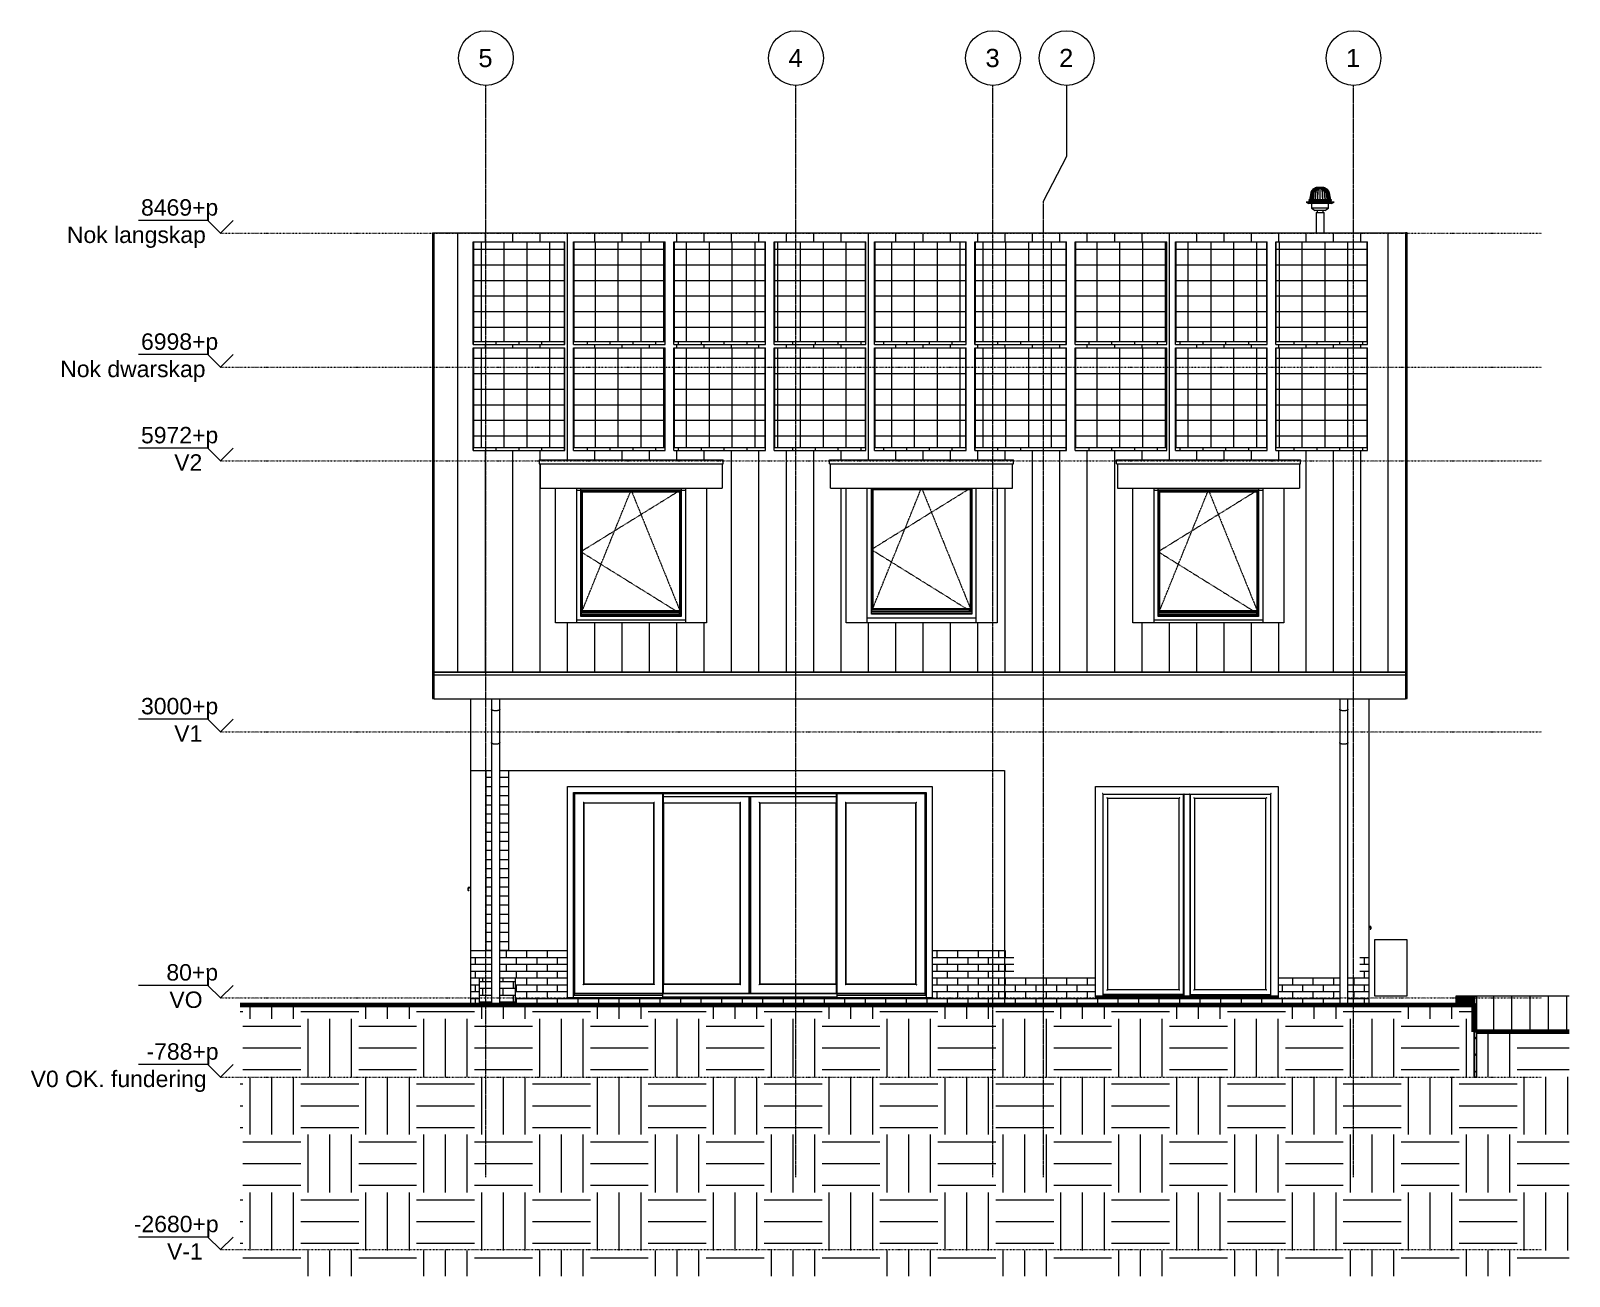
# Model space of a CAD drawing. Header units: millimetres. Extents: x -9484 to 7384, y -2972 to 10688.
import ezdxf

# ---------------------------------------------------------------- set-up
doc = ezdxf.new("R2010")
doc.units = ezdxf.units.MM
for name, pattern in [('Dash', [6.35, 3.175, -3.175]), ('Dash dot', [15.875, 6.35, -4.7625, 0, -4.7625]), ('dash-dash', [6, 3, -1, 1, -1]), ('grid', [24, 15, -3, 3, -3])]:
    doc.linetypes.add(name, pattern=pattern)
for name, color, linetype, lineweight in [('A-COLS', 52, 'Continuous', 9), ('A-DETL', 90, 'Continuous', 9), ('A-DOOR', 31, 'Continuous', 9), ('A-FLOR-LEVL', 51, 'Continuous', 9), ('A-GENM', 13, 'Continuous', 9), ('A-GLAZ', 151, 'Continuous', 9), ('A-GLAZ-HDLN', 1, 'Dash', 18), ('A-ROOF', 132, 'Continuous', 9), ('A-ROOF-OTLN', 132, 'Continuous', 9), ('A-ROOF-PATT', 132, 'Continuous', 9), ('A-WALL', 113, 'Continuous', 9), ('A-WALL-PATT', 111, 'Continuous', 9), ('C-BLDG-PADS', 91, 'Continuous', 9), ('C-TOPO', 7, 'Continuous', 9), ('I-WALL', 2, 'Continuous', 9), ('P-SANR-FIXT', 6, 'Continuous', 9), ('S-COLS', 52, 'Continuous', 9), ('S-GRID', 1, 'Continuous', 9), ('S-GRID-IDEN', 1, 'Continuous', 9)]:
    doc.layers.add(name, color=color, linetype=linetype, lineweight=lineweight)
doc.styles.add('Arial', font='arial.ttf', dxfattribs={"height": 180})
doc.styles.add('Arial_1', font='arial.ttf', dxfattribs={"height": 200})
pattern_1 = [(0, (1242.76, 0), (0, 75), []), (90, (1242.76, 0), (-112.5, 75), [75, -75])]
pattern_2 = [(0, (5139.23, 0), (0, 75), []), (90, (5139.23, 0), (-112.5, 75), [75, -75])]
pattern_3 = [(0, (-174.03, 1200), (635, 635), [635, -635]), (0, (-174.03, 1438.1), (635, 635), [635, -635]), (0, (-174.03, 1676.25), (635, 635), [635, -635]), (90, (-94.66, 1755.6), (-635, 635), [635, -635]), (90, (143.47, 1755.6), (-635, 635), [635, -635]), (90, (381.6, 1755.6), (-635, 635), [635, -635])]

msp = doc.modelspace()

# ---------------------------------------------------------------- texts
at = {"layer": 'A-FLOR-LEVL', "char_height": 180, "attachment_point": 1, "style": 'Arial'}
for s, insert, width in [('8469+p', (-8275, 8840), 1018.14), ('Nok langskap', (-9088, 8540), 1795.78), ('6998+p', (-8275, 7369), 1018.14), ('Nok dwarskap', (-9161, 7069), 1883.97), ('5972+p', (-8275, 6343), 1018.14), ('V2', (-7911, 6043), 368.78), ('3000+p', (-8275, 3371), 1018.14), ('V1', (-7911, 3071), 368.78), ('80+p', (-7997, 451), 681.43), ('VO', (-7964, 151), 432.91), ('-788+p', (-8215, -417), 945.99), ('V0 OK. fundering', (-9485, -717), 2276.79), ('-2680+p', (-8354, -2309), 1114.35), ('V-1', (-7990, -2609), 464.98)]:
    msp.add_mtext(s, dxfattribs=dict(at, insert=insert, width=width))
at = {"layer": 'S-GRID-IDEN', "char_height": 200, "width": 192.4, "attachment_point": 1, "style": 'Arial_1'}
for s, insert in [('5', (-4576, 10489)), ('4', (-1176, 10489)), ('3', (984, 10489)), ('2', (1791, 10489)), ('1', (4937, 10489))]:
    msp.add_mtext(s, dxfattribs=dict(at, insert=insert))

# ---------------------------------------------------------------- blocks, each defined once
blk = doc.blocks.new('Doors_GEALAN_S9000_Sliding-Door_Plan_C - Doors_GEALAN_S9000_Sliding-Door_Plan_C-2090526-Noordgevel')
at = {"layer": 'A-DOOR'}
for p, q in [((-3535, 2335), (335, 2335)), ((-3535, 80), (-3535, 2335)), ((-3524, 111), (-3524, 2335)), ((-3523, 2335), (-3523, 135)), ((-3521, 2326), (-3521, 2335)), ((-3521, 2326), (-3521, 2324)), ((-3521, 2324), (328, 2324)), ((-3521, 2323), (-3521, 2324)), ((-3521, 2321), (-3521, 2323)), ((-3521, 2323), (324, 2323)), ((-2553, 2321), (-3521, 2321)), ((-3521, 2321), (-3521, 132)), ((-3511, 2323), (-3511, 2321)), ((-3423, 2224), (-3420, 2221)), ((-3420, 2221), (-3420, 232)), ((-3420, 2221), (-2654, 2221)), ((-3420, 232), (-3420, 2221)), ((-3420, 2221), (-2654, 2221)), ((-2654, 2221), (-2651, 2224)), ((-2654, 232), (-2654, 2221)), ((-2654, 2221), (-2654, 232)), ((-2553, 2321), (-2549, 2321)), ((-2553, 132), (-2553, 2321)), ((-2546, 2321), (-2549, 2321)), ((-653, 2321), (-2546, 2321)), ((-2546, 2293), (-2546, 2321)), ((-2546, 2321), (-2546, 2321)), ((-2546, 132), (-2546, 2321)), ((-2546, 2293), (-2546, 2291)), ((-2546, 2291), (-653, 2291)), ((-2546, 2221), (-2546, 232)), ((-2546, 2221), (-1707, 2221)), ((-2546, 232), (-2546, 2221)), ((-2546, 2221), (-1707, 2221)), ((-1707, 2221), (-1704, 2224)), ((-1707, 232), (-1707, 2221)), ((-1707, 2221), (-1707, 232)), ((-1607, 132), (-1607, 2293)), ((-1604, 2293), (-1604, 132)), ((-1604, 2293), (-1604, 132)), ((-1604, 132), (-1604, 2293)), ((-1593, 2293), (-1593, 132)), ((-1495, 2224), (-1492, 2221)), ((-1492, 2221), (-1492, 232)), ((-1492, 2221), (-654, 2221)), ((-1492, 2221), (-654, 2221)), ((-1492, 232), (-1492, 2221)), ((-654, 232), (-654, 2221)), ((-654, 2221), (-654, 232)), ((-653, 2321), (-653, 132)), ((-651, 2321), (-653, 2321)), ((-653, 2321), (-653, 2321)), ((-653, 2321), (-653, 2293)), ((-653, 2291), (-653, 2293)), ((-651, 2321), (-646, 2321)), ((321, 2321), (-646, 2321)), ((-646, 2321), (-646, 132)), ((-549, 2224), (-546, 2221)), ((-546, 2221), (-546, 232)), ((-546, 2221), (221, 2221)), ((-546, 2221), (221, 2221)), ((-546, 232), (-546, 2221)), ((221, 2221), (224, 2224)), ((221, 232), (221, 2221)), ((221, 2221), (221, 232)), ((312, 2321), (312, 2323)), ((321, 132), (321, 2321)), ((321, 2312), (323, 2312)), ((323, 135), (323, 2324)), ((324, 2335), (324, 111)), ((328, 2335), (328, 2326)), ((328, 2326), (328, 2326)), ((335, 2335), (335, 80)), ((-3423, 229), (-3420, 232)), ((-3420, 232), (-2654, 232)), ((-2654, 232), (-3420, 232)), ((-2651, 229), (-2654, 232)), ((-2546, 232), (-1707, 232)), ((-1707, 232), (-2546, 232)), ((-1704, 229), (-1707, 232)), ((-1492, 232), (-1495, 229)), ((-1492, 232), (-654, 232)), ((-654, 232), (-1492, 232)), ((-546, 232), (-549, 229)), ((-546, 232), (221, 232)), ((221, 232), (-546, 232)), ((221, 232), (224, 229)), ((-3526, 111), (-3535, 111)), ((-3535, 110), (-2553, 110)), ((-3526, 111), (-3524, 111)), ((-3523, 135), (-3524, 135)), ((-3524, 132), (-3521, 132)), ((-3524, 131), (-2553, 131)), ((-3524, 130), (-2553, 130)), ((-2553, 128), (-3524, 128)), ((-3524, 111), (-2553, 111)), ((-3521, 156), (-3523, 156)), ((-3523, 155), (-3521, 155)), ((-3523, 153), (-3521, 153)), ((-3521, 132), (-2553, 132)), ((-2553, 132), (-2553, 131)), ((-2549, 132), (-2553, 132)), ((-2553, 131), (-2553, 130)), ((-2553, 130), (-2553, 128)), ((-2553, 130), (-646, 130)), ((-2553, 128), (-2553, 124)), ((-2553, 90), (-2553, 124)), ((-646, 124), (-2553, 124)), ((-646, 90), (-2553, 90)), ((-2549, 132), (-2546, 132)), ((-2546, 132), (-1607, 132)), ((-1607, 132), (-1604, 132)), ((-1604, 132), (-1601, 132)), ((-1604, 132), (-1604, 132)), ((-1593, 132), (-1601, 132)), ((-1593, 132), (-653, 132)), ((-653, 132), (-651, 132)), ((-646, 132), (-651, 132)), ((-646, 131), (-646, 132)), ((-646, 132), (321, 132)), ((-646, 130), (-646, 131)), ((-646, 131), (324, 131)), ((-646, 128), (-646, 130)), ((-646, 130), (324, 130)), ((-646, 124), (-646, 128)), ((324, 128), (-646, 128)), ((-646, 124), (-646, 90)), ((-646, 111), (324, 111)), ((-646, 110), (335, 110)), ((323, 156), (321, 156)), ((321, 155), (323, 155)), ((321, 153), (323, 153)), ((321, 132), (324, 132)), ((324, 135), (323, 135)), ((324, 111), (327, 111)), ((335, 111), (327, 111))]:
    blk.add_line(p, q, dxfattribs=at)
for points, knots in [([(-3600, 2400), (-3600, 2400), (-3600, 2400), (-3600, 2400), (-3600, 2400), (-3599, 2400), (-3599, 2400), (-3599, 2399)], [0, 0, 0, 0, 0.25, 0.458333, 0.666667, 0.833333, 1, 1, 1, 1]), ([(400, 2400), (400, 2400), (400, 2400), (400, 2400), (400, 2400), (400, 2400), (400, 2400), (400, 2399)], [0, 0, 0, 0, 0.25, 0.458333, 0.666667, 0.833333, 1, 1, 1, 1]), ([(-3521, 2321), (-3521, 2321), (-3521, 2321), (-3521, 2321), (-3521, 2321), (-3520, 2321), (-3520, 2321), (-3520, 2321)], [0, 0, 0, 0, 0.25, 0.458333, 0.666667, 0.833333, 1, 1, 1, 1]), ([(-3429, 2229), (-3429, 2229), (-3428, 2228), (-3427, 2227), (-3426, 2226), (-3426, 2226), (-3425, 2226), (-3425, 2225), (-3425, 2225), (-3424, 2224), (-3424, 2224), (-3423, 2224), (-3423, 2224)], [0, 0, 0, 0, 0.2, 0.3, 0.4, 0.45, 0.5, 0.6, 0.65, 0.7, 0.8, 1, 1, 1, 1]), ([(-2651, 2224), (-2651, 2224), (-2650, 2224), (-2650, 2225), (-2649, 2225), (-2649, 2225), (-2649, 2226), (-2648, 2226), (-2648, 2226), (-2647, 2227), (-2646, 2228), (-2645, 2229), (-2645, 2229)], [-1, -1, -1, -1, -0.8, -0.7, -0.6, -0.55, -0.5, -0.45, -0.4, -0.3, -0.2, 0, 0, 0, 0]), ([(-2554, 2321), (-2554, 2321), (-2554, 2321), (-2553, 2321), (-2553, 2321), (-2553, 2321), (-2553, 2321), (-2553, 2321)], [-1, -1, -1, -1, -0.833333, -0.625, -0.458333, -0.25, 0, 0, 0, 0]), ([(-1704, 2224), (-1704, 2224), (-1704, 2224), (-1703, 2225), (-1703, 2225), (-1702, 2225), (-1702, 2226), (-1702, 2226), (-1701, 2226), (-1701, 2227), (-1700, 2228), (-1699, 2229), (-1698, 2229)], [-1, -1, -1, -1, -0.8, -0.7, -0.6, -0.55, -0.5, -0.45, -0.4, -0.3, -0.2, 0, 0, 0, 0]), ([(-1501, 2229), (-1501, 2229), (-1500, 2228), (-1499, 2227), (-1498, 2226), (-1498, 2226), (-1497, 2226), (-1497, 2225), (-1497, 2225), (-1496, 2224), (-1496, 2224), (-1495, 2224), (-1495, 2224)], [-1, -1, -1, -1, -0.8, -0.7, -0.6, -0.55, -0.5, -0.4, -0.35, -0.3, -0.2, 0, 0, 0, 0]), ([(-646, 2321), (-646, 2321), (-646, 2321), (-646, 2321), (-646, 2321), (-646, 2321), (-646, 2321), (-646, 2321)], [-1, -1, -1, -1, -0.75, -0.5, -0.333333, -0.166667, 0, 0, 0, 0]), ([(-555, 2229), (-554, 2229), (-553, 2228), (-552, 2227), (-552, 2226), (-551, 2226), (-551, 2226), (-550, 2225), (-550, 2225), (-550, 2224), (-549, 2224), (-549, 2224), (-549, 2224)], [-1, -1, -1, -1, -0.8, -0.7, -0.6, -0.55, -0.5, -0.4, -0.35, -0.3, -0.2, 0, 0, 0, 0]), ([(224, 2224), (224, 2224), (224, 2224), (225, 2225), (225, 2225), (226, 2225), (226, 2226), (226, 2226), (227, 2226), (227, 2227), (228, 2228), (229, 2229), (230, 2229)], [0, 0, 0, 0, 0.2, 0.3, 0.4, 0.45, 0.5, 0.55, 0.6, 0.7, 0.8, 1, 1, 1, 1]), ([(321, 2321), (321, 2321), (321, 2321), (321, 2321), (321, 2321), (321, 2321), (321, 2321), (321, 2321)], [0, 0, 0, 0, 0.166667, 0.333333, 0.5, 0.75, 1, 1, 1, 1]), ([(-3429, 224), (-3429, 224), (-3428, 225), (-3427, 226), (-3426, 227), (-3426, 227), (-3425, 227), (-3425, 228), (-3425, 228), (-3424, 229), (-3424, 229), (-3423, 229), (-3423, 229)], [0, 0, 0, 0, 0.2, 0.3, 0.4, 0.45, 0.5, 0.6, 0.65, 0.7, 0.8, 1, 1, 1, 1]), ([(-2645, 224), (-2645, 224), (-2646, 225), (-2647, 226), (-2648, 227), (-2648, 227), (-2649, 227), (-2649, 228), (-2649, 228), (-2650, 229), (-2650, 229), (-2651, 229), (-2651, 229)], [0, 0, 0, 0, 0.2, 0.3, 0.4, 0.45, 0.5, 0.6, 0.65, 0.7, 0.8, 1, 1, 1, 1]), ([(-1698, 224), (-1699, 224), (-1700, 225), (-1701, 226), (-1701, 227), (-1702, 227), (-1702, 227), (-1703, 228), (-1703, 228), (-1703, 229), (-1704, 229), (-1704, 229), (-1704, 229)], [0, 0, 0, 0, 0.2, 0.3, 0.4, 0.45, 0.5, 0.6, 0.65, 0.7, 0.8, 1, 1, 1, 1]), ([(-1495, 229), (-1495, 229), (-1496, 229), (-1496, 228), (-1497, 228), (-1497, 228), (-1497, 227), (-1498, 227), (-1498, 227), (-1499, 226), (-1500, 225), (-1501, 224), (-1501, 224)], [0, 0, 0, 0, 0.2, 0.3, 0.4, 0.45, 0.5, 0.55, 0.6, 0.7, 0.8, 1, 1, 1, 1]), ([(-549, 229), (-549, 229), (-549, 229), (-550, 228), (-550, 228), (-551, 228), (-551, 227), (-551, 227), (-552, 227), (-552, 226), (-553, 225), (-554, 224), (-555, 224)], [0, 0, 0, 0, 0.2, 0.3, 0.4, 0.45, 0.5, 0.55, 0.6, 0.7, 0.8, 1, 1, 1, 1]), ([(224, 229), (224, 229), (224, 229), (225, 228), (225, 228), (226, 228), (226, 227), (226, 227), (227, 227), (227, 226), (228, 225), (229, 224), (230, 224)], [0, 0, 0, 0, 0.2, 0.3, 0.4, 0.45, 0.5, 0.55, 0.6, 0.7, 0.8, 1, 1, 1, 1]), ([(-3521, 132), (-3521, 132), (-3521, 132), (-3521, 132), (-3521, 132), (-3520, 132), (-3520, 132), (-3520, 133)], [0, 0, 0, 0, 0.25, 0.458333, 0.666667, 0.833333, 1, 1, 1, 1]), ([(-2553, 132), (-2553, 132), (-2553, 132), (-2553, 132), (-2553, 132), (-2554, 132), (-2554, 132), (-2554, 133)], [0, 0, 0, 0, 0.25, 0.458333, 0.666667, 0.833333, 1, 1, 1, 1]), ([(-1607, 132), (-1607, 132), (-1607, 132), (-1607, 132), (-1607, 132), (-1607, 132), (-1607, 132), (-1607, 133)], [0, 0, 0, 0, 0.25, 0.458333, 0.666667, 0.833333, 1, 1, 1, 1]), ([(-1592, 133), (-1592, 132), (-1592, 132), (-1592, 132), (-1593, 132), (-1593, 132), (-1593, 132), (-1593, 132)], [0, 0, 0, 0, 0.166667, 0.333333, 0.5, 0.75, 1, 1, 1, 1]), ([(-646, 133), (-646, 132), (-646, 132), (-646, 132), (-646, 132), (-646, 132), (-646, 132), (-646, 132)], [0, 0, 0, 0, 0.166667, 0.333333, 0.5, 0.75, 1, 1, 1, 1]), ([(321, 133), (321, 132), (321, 132), (321, 132), (321, 132), (321, 132), (321, 132), (321, 132)], [0, 0, 0, 0, 0.166667, 0.333333, 0.5, 0.75, 1, 1, 1, 1])]:
    blk.add_open_spline(points, degree=3, knots=knots, dxfattribs=at)
at = {"layer": 'A-GENM'}
blk.add_line((-646, 90), (-2553, 90), dxfattribs=at)
blk = doc.blocks.new('Doors_GEALAN_S9000_Double-Vent-Door - Doors_GEALAN_S9000_Double-Vent-Door-2090472-Noordgevel')
at = {"layer": 'A-DOOR'}
for p, q in [((2275, 2316), (2272, 2319)), ((2275, 119), (2275, 2316)), ((2275, 2316), (3154, 2316)), ((2323, 2268), (2320, 2271)), ((2323, 2268), (2323, 174)), ((3106, 2268), (2323, 2268)), ((3109, 2271), (3106, 2268)), ((3106, 174), (3106, 2268)), ((3154, 2316), (3157, 2316)), ((3154, 119), (3154, 2316)), ((3162, 2316), (3157, 2316)), ((3162, 2316), (3220, 2316)), ((3162, 100), (3162, 2316)), ((3225, 2316), (3220, 2316)), ((3225, 2316), (3228, 2316)), ((3228, 119), (3228, 2316)), ((3228, 2316), (3228, 119)), ((3229, 2316), (4107, 2316)), ((3276, 2268), (3273, 2271)), ((3276, 2268), (3276, 174)), ((4059, 2268), (3276, 2268)), ((4062, 2271), (4059, 2268)), ((4059, 174), (4059, 2268)), ((4110, 2319), (4107, 2316)), ((4107, 2316), (4107, 119)), ((2320, 171), (2323, 174)), ((2323, 174), (3106, 174)), ((3109, 171), (3106, 174)), ((3273, 171), (3276, 174)), ((3276, 174), (4059, 174)), ((4062, 171), (4059, 174)), ((2267, 100), (2191, 100)), ((4191, 96), (2191, 96)), ((2272, 100), (2267, 100)), ((2272, 100), (2275, 100)), ((2275, 118), (2275, 120)), ((3154, 120), (2275, 120)), ((2275, 118), (2275, 113)), ((2275, 111), (2275, 113)), ((2275, 111), (3154, 111)), ((3154, 111), (2275, 111)), ((2275, 100), (2275, 111)), ((3154, 100), (2275, 100)), ((3154, 120), (3154, 118)), ((3154, 113), (3154, 118)), ((3154, 113), (3154, 111)), ((3154, 100), (3154, 111)), ((3157, 100), (3154, 100)), ((3157, 100), (3162, 100)), ((3220, 100), (3162, 100)), ((3220, 100), (3225, 100)), ((3228, 100), (3225, 100)), ((3228, 118), (3228, 120)), ((3228, 120), (4107, 120)), ((3228, 118), (3228, 113)), ((3228, 111), (3228, 113)), ((3228, 111), (4107, 111)), ((3228, 111), (4107, 111)), ((3228, 100), (3228, 111)), ((3228, 111), (3228, 100)), ((3228, 100), (4107, 100)), ((4107, 120), (4107, 118)), ((4107, 113), (4107, 118)), ((4107, 113), (4107, 111)), ((4107, 111), (4107, 100)), ((4107, 100), (4110, 100)), ((4115, 100), (4110, 100)), ((4191, 100), (4115, 100))]:
    blk.add_line(p, q, dxfattribs=at)
for points, knots in [([(2272, 2319), (2272, 2319), (2272, 2319), (2271, 2320), (2271, 2320), (2271, 2320), (2270, 2321), (2270, 2321), (2270, 2321), (2269, 2322), (2268, 2323), (2267, 2324), (2267, 2324)], [0, 0, 0, 0, 0.2, 0.3, 0.4, 0.45, 0.5, 0.55, 0.6, 0.7, 0.8, 1, 1, 1, 1]), ([(2320, 2271), (2320, 2271), (2320, 2271), (2319, 2272), (2319, 2272), (2319, 2272), (2318, 2273), (2318, 2273), (2318, 2273), (2317, 2274), (2316, 2275), (2315, 2276), (2315, 2276)], [-1, -1, -1, -1, -0.8, -0.7, -0.6, -0.55, -0.5, -0.45, -0.4, -0.3, -0.2, 0, 0, 0, 0]), ([(3114, 2276), (3114, 2276), (3113, 2275), (3112, 2274), (3111, 2273), (3111, 2273), (3111, 2273), (3110, 2272), (3110, 2272), (3109, 2271), (3109, 2271), (3109, 2271), (3109, 2271)], [0, 0, 0, 0, 0.2, 0.3, 0.4, 0.45, 0.5, 0.6, 0.65, 0.7, 0.8, 1, 1, 1, 1]), ([(3273, 2271), (3273, 2271), (3273, 2271), (3272, 2272), (3272, 2272), (3272, 2272), (3271, 2273), (3271, 2273), (3271, 2273), (3270, 2274), (3269, 2275), (3268, 2276), (3268, 2276)], [-1, -1, -1, -1, -0.8, -0.7, -0.6, -0.55, -0.5, -0.45, -0.4, -0.3, -0.2, 0, 0, 0, 0]), ([(4067, 2276), (4067, 2276), (4066, 2275), (4065, 2274), (4064, 2273), (4064, 2273), (4064, 2273), (4063, 2272), (4063, 2272), (4062, 2271), (4062, 2271), (4062, 2271), (4062, 2271)], [0, 0, 0, 0, 0.2, 0.3, 0.4, 0.45, 0.5, 0.6, 0.65, 0.7, 0.8, 1, 1, 1, 1]), ([(4115, 2324), (4115, 2324), (4114, 2323), (4113, 2322), (4112, 2321), (4112, 2321), (4112, 2321), (4111, 2320), (4111, 2320), (4110, 2320), (4110, 2319), (4110, 2319), (4110, 2319)], [-1, -1, -1, -1, -0.8, -0.7, -0.6, -0.55, -0.5, -0.4, -0.35, -0.3, -0.2, 0, 0, 0, 0]), ([(2315, 166), (2315, 166), (2316, 167), (2317, 168), (2318, 169), (2318, 169), (2318, 169), (2319, 170), (2319, 170), (2319, 171), (2320, 171), (2320, 171), (2320, 171)], [0, 0, 0, 0, 0.2, 0.3, 0.4, 0.45, 0.5, 0.6, 0.65, 0.7, 0.8, 1, 1, 1, 1]), ([(3114, 166), (3114, 166), (3113, 167), (3112, 168), (3111, 169), (3111, 169), (3111, 169), (3110, 170), (3110, 170), (3109, 171), (3109, 171), (3109, 171), (3109, 171)], [0, 0, 0, 0, 0.2, 0.3, 0.4, 0.45, 0.5, 0.6, 0.65, 0.7, 0.8, 1, 1, 1, 1]), ([(3268, 166), (3268, 166), (3269, 167), (3270, 168), (3271, 169), (3271, 169), (3271, 169), (3272, 170), (3272, 170), (3272, 171), (3273, 171), (3273, 171), (3273, 171)], [0, 0, 0, 0, 0.2, 0.3, 0.4, 0.45, 0.5, 0.6, 0.65, 0.7, 0.8, 1, 1, 1, 1]), ([(4067, 166), (4067, 166), (4066, 167), (4065, 168), (4064, 169), (4064, 169), (4064, 169), (4063, 170), (4063, 170), (4062, 171), (4062, 171), (4062, 171), (4062, 171)], [0, 0, 0, 0, 0.2, 0.3, 0.4, 0.45, 0.5, 0.6, 0.65, 0.7, 0.8, 1, 1, 1, 1])]:
    blk.add_open_spline(points, degree=3, knots=knots, dxfattribs=at)
blk = doc.blocks.new('Zonnepaneel - Zonnepaneel gebouw 1000x1600-406884-Noordgevel')
at = {"layer": 'A-GENM'}
h = blk.add_hatch(dxfattribs=at)
h.set_pattern_fill('FP_6', color=256, style=0, pattern_type=2)
h.set_pattern_definition([(90, (-3630.52, 6661.52), (-250, 2e-14), []), (180, (-3630.52, 6661.52), (-2e-14, -170.5), [])])
h.paths.add_polyline_path([(-3628, 6114), (-3628, 7209), (-4634, 7209), (-4634, 6114), (-4455, 6114)])
h.paths.add_polyline_path([(-3631, 6116), (-4631, 6116), (-4631, 7207), (-3631, 7207), (-3631, 6980)])
h = blk.add_hatch(dxfattribs=at)
h.set_pattern_fill('FP_7', color=256, style=0, pattern_type=2)
h.set_pattern_definition([(180, (-4542.9, 6586.04), (-2e-14, -170.5), []), (270, (-4542.9, 6586.04), (250, 2e-14), [])])
h.paths.add_polyline_path([(-3631, 6116), (-3631, 7207), (-4631, 7207), (-4631, 6116), (-4455, 6116)])
h = blk.add_hatch(dxfattribs=at)
h.set_pattern_fill('FP_5', color=256, style=0, pattern_type=2)
h.set_pattern_definition([(0, (-3630.52, 6113.87), (0, 182.838), []), (90, (-3630.52, 6113.87), (-250, 2e-14), [])])
h.paths.add_polyline_path([(-3628, 6085), (-3628, 6114), (-4634, 6114), (-4634, 6085), (-4455, 6085)])
for p, q in [((-4634, 6114), (-4634, 7209)), ((-4634, 7209), (-3628, 7209)), ((-3631, 7207), (-4631, 7207)), ((-4631, 7207), (-4631, 6116)), ((-3631, 7207), (-4631, 7207)), ((-4631, 7207), (-4631, 6116)), ((-3631, 7207), (-3631, 6116)), ((-3631, 6116), (-3631, 7207)), ((-3628, 6114), (-3628, 7209)), ((-4634, 6085), (-4634, 6114)), ((-3628, 6114), (-4634, 6114)), ((-4634, 6085), (-3628, 6085)), ((-4631, 6116), (-3631, 6116)), ((-4631, 6116), (-3631, 6116)), ((-3628, 6085), (-3628, 6114))]:
    blk.add_line(p, q, dxfattribs=at)
blk = doc.blocks.new('EB_Boiler_stiebel_eltron_buitenunit - EB_Boiler_stiebel_eltron_buitenunit-1706381-Noordgevel')
at = {"layer": 'A-GENM'}
for p, q in [((5254, 720), (5604, 720)), ((5254, 100), (5254, 720)), ((5604, 720), (5604, 100)), ((5604, 100), (5254, 100))]:
    blk.add_line(p, q, dxfattribs=at)
blk = doc.blocks.new('41_ISR_lb_vebo_waterslag_10_graden - WS60 160-1703960-Noordgevel')
at = {"layer": 'A-GENM'}
for p, q in [((5200, 835), (5200, 838)), ((5200, 838), (5201, 838)), ((5201, 838), (5200, 838)), ((5200, 838), (5200, 835)), ((5201, 838), (5202, 837)), ((5202, 837), (5201, 838)), ((5202, 837), (5204, 836)), ((5204, 836), (5202, 837)), ((5206, 836), (5207, 836)), ((5207, 836), (5206, 836))]:
    blk.add_line(p, q, dxfattribs=at)
for centre, radius, start, end in [((5205, 860), 5, 0, 80), ((5205, 860), 5, 0, 80), ((5205, 860), 3.4, 0, 83.2457), ((5205, 860), 3.4, 0, 83.2457), ((5207, 837), 3, 260.0094, 0), ((5207, 837), 1.42, 259.9809, 0), ((5207, 837), 1.42, 259.9809, 0), ((5207, 837), 3, 260.0094, 0)]:
    blk.add_arc(centre, radius, start, end, dxfattribs=at)
blk = doc.blocks.new('41_ISR_lb_vebo_waterslag_10_graden - WS60 160-V1-Noordgevel')
at = {"layer": 'A-GENM'}
for p, q in [((5206, 865), (5189, 868)), ((5189, 866), (5204, 863)), ((5204, 859), (5198, 859)), ((5198, 859), (5198, 858)), ((5198, 858), (5206, 857)), ((5204, 863), (5204, 859)), ((5206, 857), (5206, 864)), ((5209, 860), (5209, 837)), ((5210, 837), (5210, 860)), ((5200, 835), (5200, 838)), ((5200, 838), (5201, 838)), ((5201, 838), (5200, 838)), ((5200, 838), (5200, 835)), ((5200, 835), (5207, 834)), ((5201, 838), (5202, 837)), ((5202, 837), (5201, 838)), ((5202, 837), (5204, 836)), ((5204, 836), (5202, 837)), ((5206, 840), (5204, 840)), ((5204, 840), (5204, 836)), ((5206, 836), (5206, 840)), ((5206, 836), (5207, 836)), ((5207, 836), (5206, 836))]:
    blk.add_line(p, q, dxfattribs=at)
for centre, radius, start, end in [((5205, 860), 5, 0, 80), ((5205, 860), 5, 0, 80), ((5205, 860), 3.4, 0, 83.2457), ((5205, 860), 3.4, 0, 83.2457), ((5207, 837), 3, 260.0094, 0), ((5207, 837), 1.42, 259.9809, 0), ((5207, 837), 1.42, 259.9809, 0), ((5207, 837), 3, 260.0094, 0)]:
    blk.add_arc(centre, radius, start, end, dxfattribs=at)
blk = doc.blocks.new('KOZIJN_TYPE_D - KOZIJN_TYPE_D-2168117-Noordgevel')
at = {"layer": 'A-GENM'}
for p, q in [((2878, 4265), (2878, 5671)), ((3978, 5671), (3978, 4265)), ((2878, 4223), (2828, 4223)), ((3978, 4290), (2878, 4290)), ((3978, 4273), (2878, 4273)), ((3978, 4265), (2878, 4265)), ((3978, 4223), (2878, 4223)), ((4028, 4223), (3978, 4223))]:
    blk.add_line(p, q, dxfattribs=at)
at = {"layer": 'A-GLAZ'}
for p, q in [((2828, 5650), (4028, 5650)), ((2878, 4308), (2878, 5650)), ((3977, 5650), (2878, 5650)), ((2887, 4316), (2887, 5641)), ((3969, 5641), (2887, 5641)), ((2896, 5632), (3960, 5632)), ((2896, 4325), (2896, 5632)), ((2903, 5625), (2896, 5632)), ((3960, 5632), (3952, 5625)), ((3960, 5632), (3960, 4325)), ((3969, 4316), (3969, 5641)), ((3977, 4308), (3977, 5650)), ((3977, 4308), (2878, 4308)), ((3978, 4290), (2878, 4290)), ((3969, 4316), (2887, 4316)), ((2903, 4333), (2896, 4325)), ((3960, 4325), (2896, 4325)), ((3960, 4325), (3952, 4333))]:
    blk.add_line(p, q, dxfattribs=at)
at = {"layer": 'A-GLAZ-HDLN'}
for p, q in [((3978, 5655), (2878, 4974)), ((2878, 4290), (3428, 5650)), ((3428, 5650), (3978, 4290)), ((2878, 4974), (3978, 4290))]:
    blk.add_line(p, q, dxfattribs=at)
blk = doc.blocks.new('KOZIJN_TYPE_D - KOZIJN_TYPE_D-V2-Noordgevel')
at = {"layer": 'A-GENM'}
for p, q in [((-267, 4289), (-267, 5671)), ((833, 5671), (833, 4289)), ((-267, 4247), (-317, 4247)), ((833, 4314), (-267, 4314)), ((833, 4297), (-267, 4297)), ((833, 4289), (-267, 4289)), ((833, 4247), (-267, 4247)), ((883, 4247), (833, 4247))]:
    blk.add_line(p, q, dxfattribs=at)
at = {"layer": 'A-GLAZ'}
for p, q in [((-267, 4332), (-267, 5671)), ((-258, 4340), (-258, 5665)), ((824, 5665), (-258, 5665)), ((-249, 5656), (815, 5656)), ((-249, 4349), (-249, 5656)), ((-242, 5649), (-249, 5656)), ((815, 5656), (807, 5649)), ((815, 5656), (815, 4349)), ((824, 4340), (824, 5665)), ((832, 4332), (832, 5671)), ((832, 4332), (-267, 4332)), ((833, 4314), (-267, 4314)), ((824, 4340), (-258, 4340)), ((-242, 4357), (-249, 4349)), ((815, 4349), (-249, 4349)), ((815, 4349), (807, 4357))]:
    blk.add_line(p, q, dxfattribs=at)
at = {"layer": 'A-GLAZ-HDLN'}
for p, q in [((-267, 4314), (281, 5671)), ((820, 5671), (-267, 4998)), ((284, 5671), (833, 4314)), ((-267, 4998), (833, 4314))]:
    blk.add_line(p, q, dxfattribs=at)
blk = doc.blocks.new('28_EB_HWA_grote slag - TRON60x2_5-2568815-Noordgevel')
at = {"layer": 'S-COLS'}
for p, q in [((4868, 3362), (4868, 3247)), ((4868, 3247), (4868, 2881)), ((4958, 3247), (4958, 3362)), ((4958, 2881), (4958, 3247)), ((4868, 2881), (4868, 0)), ((4958, 0), (4958, 2881))]:
    blk.add_line(p, q, dxfattribs=at)
for points, knots in [([(4913, 3229), (4909, 3229), (4901, 3230), (4890, 3231), (4881, 3234), (4875, 3237), (4871, 3240), (4869, 3242), (4868, 3245), (4868, 3246), (4868, 3247)], [0, 0, 0, 0, 0.0833333, 0.1666667, 0.25, 0.3333333, 0.375, 0.4166667, 0.4583333, 0.5, 0.5, 0.5, 0.5]), ([(4958, 3247), (4958, 3246), (4957, 3245), (4956, 3242), (4954, 3240), (4951, 3237), (4945, 3234), (4935, 3231), (4925, 3230), (4917, 3229), (4913, 3229)], [0.5, 0.5, 0.5, 0.5, 0.5416667, 0.5833333, 0.625, 0.6666667, 0.75, 0.8333333, 0.9166667, 1, 1, 1, 1]), ([(4913, 2863), (4909, 2863), (4901, 2863), (4890, 2865), (4881, 2868), (4875, 2871), (4871, 2874), (4869, 2876), (4868, 2878), (4868, 2880), (4868, 2881)], [0, 0, 0, 0, 0.0833333, 0.1666667, 0.25, 0.3333333, 0.375, 0.4166667, 0.4583333, 0.5, 0.5, 0.5, 0.5]), ([(4958, 2881), (4958, 2880), (4957, 2878), (4956, 2876), (4954, 2874), (4951, 2871), (4945, 2868), (4935, 2865), (4925, 2863), (4917, 2863), (4913, 2863)], [0.5, 0.5, 0.5, 0.5, 0.5416667, 0.5833333, 0.625, 0.6666667, 0.75, 0.8333333, 0.9166667, 1, 1, 1, 1])]:
    blk.add_open_spline(points, degree=3, knots=knots, dxfattribs=at)
blk = doc.blocks.new('Plumbing_Fixture-Oatey-Roof_Drain-PVC - ABS Dome-2570691-Noordgevel')
at = {"layer": 'P-SANR-FIXT'}
for p, q in [((4620, 8970), (4619, 8970)), ((4620, 8970), (4619, 8970)), ((4623, 8970), (4621, 8970)), ((4628, 8970), (4625, 8970)), ((4625, 8968), (4625, 8970)), ((4635, 8970), (4630, 8970)), ((4630, 8966), (4630, 8970)), ((4635, 8970), (4635, 8969)), ((4642, 8970), (4637, 8970)), ((4637, 8964), (4637, 8970)), ((4642, 8970), (4642, 8968)), ((4651, 8970), (4646, 8970)), ((4646, 8963), (4646, 8970)), ((4651, 8963), (4646, 8963)), ((4651, 8970), (4651, 8966)), ((4660, 8970), (4654, 8970)), ((4654, 8966), (4654, 8970)), ((4660, 8963), (4654, 8963)), ((4660, 8970), (4660, 8963)), ((4668, 8970), (4663, 8970)), ((4663, 8968), (4663, 8970)), ((4668, 8970), (4668, 8964)), ((4675, 8970), (4670, 8970)), ((4670, 8969), (4670, 8970)), ((4675, 8970), (4675, 8966)), ((4680, 8970), (4677, 8970)), ((4680, 8970), (4680, 8968)), ((4684, 8970), (4682, 8970)), ((4686, 8970), (4685, 8970)), ((4686, 8970), (4685, 8970)), ((4500, 8809), (4500, 8806)), ((4805, 8809), (4500, 8809)), ((4500, 8806), (4526, 8793)), ((4805, 8806), (4500, 8806)), ((4526, 8813), (4526, 8809)), ((4779, 8813), (4526, 8813)), ((4779, 8793), (4526, 8793)), ((4529, 8832), (4529, 8825)), ((4776, 8832), (4529, 8832)), ((4776, 8825), (4529, 8825)), ((4532, 8825), (4530, 8813)), ((4553, 8909), (4539, 8832)), ((4554, 8836), (4550, 8836)), ((4557, 8909), (4556, 8909)), ((4560, 8793), (4560, 8743)), ((4566, 8836), (4561, 8836)), ((4567, 8909), (4565, 8909)), ((4582, 8836), (4579, 8836)), ((4583, 8909), (4581, 8909)), ((4604, 8909), (4601, 8909)), ((4603, 8836), (4601, 8836)), ((4601, 8836), (4603, 8836)), ((4603, 8836), (4602, 8836)), ((4603, 8836), (4602, 8836)), ((4603, 8836), (4603, 8834)), ((4628, 8909), (4625, 8909)), ((4628, 8836), (4627, 8836)), ((4628, 8836), (4627, 8836)), ((4628, 8836), (4627, 8836)), ((4627, 8836), (4628, 8836)), ((4654, 8909), (4651, 8909)), ((4680, 8909), (4677, 8909)), ((4678, 8836), (4677, 8836)), ((4678, 8836), (4677, 8836)), ((4678, 8836), (4677, 8836)), ((4677, 8836), (4678, 8836)), ((4704, 8909), (4701, 8909)), ((4702, 8834), (4702, 8836)), ((4703, 8836), (4702, 8836)), ((4704, 8836), (4702, 8836)), ((4703, 8836), (4702, 8836)), ((4702, 8836), (4704, 8836)), ((4724, 8909), (4722, 8909)), ((4726, 8836), (4723, 8836)), ((4740, 8909), (4738, 8909)), ((4744, 8836), (4740, 8836)), ((4745, 8743), (4745, 8793)), ((4749, 8909), (4749, 8909)), ((4755, 8836), (4751, 8836)), ((4766, 8832), (4752, 8909)), ((4775, 8813), (4773, 8825)), ((4776, 8825), (4776, 8832)), ((4779, 8809), (4779, 8813)), ((4779, 8793), (4805, 8806)), ((4805, 8806), (4805, 8809)), ((4560, 8743), (4600, 8718)), ((4745, 8743), (4560, 8743)), ((4705, 8718), (4600, 8718)), ((4620, 8718), (4620, 8693)), ((4686, 8693), (4686, 8718)), ((4705, 8718), (4745, 8743))]:
    blk.add_line(p, q, dxfattribs=at)
at = {"layer": 'P-SANR-FIXT', "flags": 128}
for points in [[(4553, 8909), (4553, 8911), (4554, 8914), (4555, 8917), (4556, 8920), (4557, 8923), (4558, 8926), (4560, 8928), (4561, 8931), (4563, 8934), (4564, 8936), (4566, 8939), (4568, 8941), (4570, 8944), (4572, 8946), (4574, 8948), (4576, 8950), (4579, 8952), (4581, 8954), (4583, 8956), (4586, 8957), (4589, 8959), (4591, 8960), (4594, 8962), (4597, 8963), (4599, 8964), (4602, 8965), (4605, 8966), (4605, 8966)], [(4605, 8966), (4612, 8968), (4618, 8970), (4625, 8971), (4631, 8972), (4638, 8973), (4644, 8973), (4651, 8973), (4653, 8973)], [(4653, 8973), (4659, 8973), (4666, 8973), (4672, 8972), (4679, 8971), (4685, 8970), (4692, 8968), (4698, 8967), (4700, 8966)], [(4700, 8966), (4702, 8965), (4705, 8964), (4708, 8963), (4711, 8962), (4714, 8961), (4716, 8959), (4719, 8958), (4721, 8956), (4724, 8954), (4726, 8952), (4729, 8950), (4731, 8948), (4733, 8946), (4735, 8944), (4737, 8941), (4739, 8939), (4741, 8937), (4742, 8934), (4744, 8931), (4745, 8929), (4747, 8926), (4748, 8923), (4749, 8920), (4750, 8918), (4751, 8915), (4752, 8912), (4752, 8909), (4752, 8909)], [(4539, 8832), (4546, 8870), (4553, 8909)], [(4543, 8832), (4550, 8870), (4557, 8909)], [(4556, 8909), (4549, 8870), (4543, 8832)], [(4550, 8836), (4557, 8872), (4563, 8907)], [(4565, 8909), (4559, 8870), (4554, 8832)], [(4555, 8832), (4561, 8870), (4567, 8909)], [(4561, 8836), (4567, 8872), (4572, 8907)], [(4566, 8832), (4566, 8834), (4566, 8836)], [(4581, 8909), (4576, 8870), (4571, 8832)], [(4574, 8832), (4578, 8870), (4583, 8909)], [(4579, 8836), (4583, 8872), (4588, 8907)], [(4582, 8832), (4582, 8834), (4582, 8836)], [(4601, 8909), (4598, 8870), (4594, 8832)], [(4597, 8832), (4601, 8870), (4604, 8909)], [(4601, 8836), (4604, 8872), (4607, 8907)], [(4603, 8832), (4603, 8834), (4603, 8836)], [(4625, 8909), (4623, 8870), (4622, 8832)], [(4625, 8832), (4626, 8870), (4628, 8909)], [(4627, 8836), (4628, 8872), (4630, 8907)], [(4628, 8832), (4628, 8834), (4628, 8836)], [(4628, 8836), (4628, 8834), (4628, 8832)], [(4651, 8909), (4651, 8870), (4651, 8832)], [(4654, 8832), (4654, 8870), (4654, 8909)], [(4675, 8907), (4677, 8872), (4678, 8836)], [(4677, 8909), (4679, 8870), (4680, 8832)], [(4677, 8836), (4677, 8834), (4677, 8832)], [(4677, 8832), (4677, 8834), (4677, 8836)], [(4683, 8832), (4682, 8870), (4680, 8909)], [(4698, 8907), (4701, 8872), (4704, 8836)], [(4701, 8909), (4704, 8870), (4708, 8832)], [(4702, 8836), (4702, 8834), (4702, 8832)], [(4711, 8832), (4707, 8870), (4704, 8909)], [(4718, 8907), (4722, 8872), (4726, 8836)], [(4722, 8909), (4727, 8870), (4732, 8832)], [(4723, 8836), (4723, 8834), (4723, 8832)], [(4734, 8832), (4729, 8870), (4724, 8909)], [(4733, 8907), (4738, 8872), (4744, 8836)], [(4738, 8909), (4744, 8870), (4750, 8832)], [(4740, 8836), (4740, 8834), (4739, 8832)], [(4752, 8832), (4746, 8870), (4740, 8909)], [(4742, 8907), (4749, 8872), (4755, 8836)], [(4762, 8832), (4756, 8870), (4749, 8909)], [(4749, 8909), (4755, 8870), (4762, 8832)], [(4752, 8909), (4759, 8870), (4766, 8832)]]:
    blk.add_lwpolyline(points, dxfattribs=at)
at = {"layer": 'P-SANR-FIXT'}
for points, knots in [([(4553, 8909), (4554, 8913), (4556, 8922), (4565, 8938), (4577, 8952), (4593, 8962), (4601, 8965), (4606, 8966)], [-1, -1, -1, -1, -0.833333, -0.666667, -0.333333, -0.166667, 0, 0, 0, 0]), ([(4607, 8966), (4602, 8965), (4594, 8962), (4579, 8952), (4567, 8938), (4559, 8922), (4557, 8913), (4556, 8909)], [-1, -1, -1, -1, -0.833333, -0.666667, -0.333333, -0.166667, 0, 0, 0, 0]), ([(4557, 8909), (4557, 8913), (4560, 8922), (4568, 8938), (4580, 8952), (4595, 8962), (4603, 8965), (4608, 8966)], [-1, -1, -1, -1, -0.833333, -0.666667, -0.333333, -0.166667, 0, 0, 0, 0]), ([(4611, 8966), (4607, 8965), (4600, 8962), (4586, 8952), (4576, 8938), (4568, 8922), (4566, 8913), (4565, 8909)], [-1, -1, -1, -1, -0.833333, -0.666667, -0.333333, -0.166667, 0, 0, 0, 0]), ([(4567, 8909), (4568, 8913), (4570, 8922), (4577, 8938), (4588, 8952), (4601, 8962), (4609, 8965), (4613, 8966)], [-1, -1, -1, -1, -0.833333, -0.666667, -0.333333, -0.166667, 0, 0, 0, 0]), ([(4572, 8907), (4573, 8912), (4575, 8920), (4579, 8928), (4582, 8934), (4586, 8939), (4589, 8943), (4593, 8947), (4596, 8950), (4599, 8952), (4600, 8953)], [0, 0, 0, 0, 0.2, 0.3, 0.4, 0.475, 0.55, 0.625, 0.7, 0.7562322, 0.7562322, 0.7562322, 0.7562322]), ([(4618, 8966), (4615, 8965), (4609, 8962), (4598, 8952), (4589, 8938), (4583, 8922), (4581, 8913), (4581, 8909)], [-1, -1, -1, -1, -0.833333, -0.666667, -0.333333, -0.166667, 0, 0, 0, 0]), ([(4583, 8909), (4584, 8913), (4586, 8922), (4591, 8938), (4600, 8952), (4611, 8962), (4617, 8965), (4620, 8966)], [-1, -1, -1, -1, -0.833333, -0.666667, -0.333333, -0.166667, 0, 0, 0, 0]), ([(4588, 8907), (4588, 8912), (4590, 8920), (4593, 8928), (4596, 8934), (4598, 8939), (4601, 8943), (4604, 8947), (4607, 8951), (4611, 8954), (4615, 8957), (4618, 8958), (4619, 8959)], [0, 0, 0, 0, 0.2, 0.3, 0.4, 0.475, 0.55, 0.625, 0.7, 0.775, 0.85, 0.9533462, 0.9533462, 0.9533462, 0.9533462]), ([(4628, 8966), (4625, 8965), (4621, 8962), (4613, 8952), (4607, 8938), (4603, 8922), (4602, 8913), (4601, 8909)], [-1, -1, -1, -1, -0.833333, -0.666667, -0.333333, -0.166667, 0, 0, 0, 0]), ([(4604, 8909), (4604, 8913), (4606, 8922), (4610, 8938), (4616, 8952), (4624, 8962), (4628, 8965), (4630, 8966)], [-1, -1, -1, -1, -0.833333, -0.666667, -0.333333, -0.166667, 0, 0, 0, 0]), ([(4607, 8907), (4608, 8912), (4609, 8920), (4611, 8928), (4613, 8934), (4615, 8939), (4617, 8943), (4619, 8947), (4621, 8951), (4624, 8954), (4627, 8957), (4629, 8959), (4631, 8960)], [0, 0, 0, 0, 0.2, 0.3, 0.4, 0.475, 0.55, 0.625, 0.7, 0.775, 0.85, 1, 1, 1, 1]), ([(4639, 8966), (4638, 8965), (4636, 8962), (4631, 8952), (4628, 8938), (4626, 8922), (4625, 8913), (4625, 8909)], [-1, -1, -1, -1, -0.833333, -0.666667, -0.333333, -0.166667, 0, 0, 0, 0]), ([(4628, 8909), (4628, 8913), (4629, 8922), (4631, 8938), (4635, 8952), (4639, 8962), (4641, 8965), (4642, 8966)], [-1, -1, -1, -1, -0.833333, -0.666667, -0.333333, -0.166667, 0, 0, 0, 0]), ([(4630, 8908), (4630, 8913), (4631, 8920), (4632, 8928), (4633, 8934), (4634, 8939), (4635, 8943), (4636, 8947), (4637, 8951), (4638, 8954), (4640, 8957), (4641, 8959), (4642, 8960)], [0.0115297, 0.0115297, 0.0115297, 0.0115297, 0.2, 0.3, 0.4, 0.475, 0.55, 0.625, 0.7, 0.775, 0.85, 1, 1, 1, 1]), ([(4631, 8960), (4632, 8961), (4634, 8962), (4636, 8963), (4637, 8963)], [0, 0, 0, 0, 0.5, 0.8905428, 0.8905428, 0.8905428, 0.8905428]), ([(4651, 8966), (4651, 8965), (4651, 8962), (4651, 8952), (4651, 8938), (4651, 8922), (4651, 8913), (4651, 8909)], [-1, -1, -1, -1, -0.833333, -0.666667, -0.333333, -0.166667, 0, 0, 0, 0]), ([(4654, 8909), (4654, 8913), (4654, 8922), (4654, 8938), (4654, 8952), (4654, 8962), (4654, 8965), (4654, 8966)], [-1, -1, -1, -1, -0.833333, -0.666667, -0.333333, -0.166667, 0, 0, 0, 0]), ([(4663, 8966), (4664, 8965), (4667, 8962), (4671, 8952), (4674, 8938), (4676, 8922), (4677, 8913), (4677, 8909)], [-1, -1, -1, -1, -0.833333, -0.666667, -0.333333, -0.166667, 0, 0, 0, 0]), ([(4663, 8960), (4664, 8959), (4666, 8956), (4668, 8951), (4669, 8946), (4671, 8942), (4672, 8938), (4672, 8933), (4673, 8928), (4674, 8923), (4675, 8917), (4675, 8912), (4675, 8908)], [0, 0, 0, 0, 0.2, 0.3, 0.4, 0.475, 0.55, 0.625, 0.7, 0.775, 0.85, 0.9884703, 0.9884703, 0.9884703, 0.9884703]), ([(4680, 8909), (4680, 8913), (4679, 8922), (4677, 8938), (4674, 8952), (4670, 8962), (4667, 8965), (4666, 8966)], [-1, -1, -1, -1, -0.833333, -0.666667, -0.333333, -0.166667, 0, 0, 0, 0]), ([(4668, 8963), (4669, 8963), (4671, 8962), (4673, 8961), (4674, 8960)], [0.1094572, 0.1094572, 0.1094572, 0.1094572, 0.5, 1, 1, 1, 1]), ([(4674, 8960), (4676, 8959), (4680, 8956), (4684, 8951), (4687, 8946), (4689, 8942), (4691, 8938), (4692, 8933), (4694, 8928), (4695, 8923), (4697, 8917), (4698, 8911), (4698, 8907)], [0, 0, 0, 0, 0.2, 0.3, 0.4, 0.475, 0.55, 0.625, 0.7, 0.775, 0.85, 1, 1, 1, 1]), ([(4675, 8966), (4677, 8965), (4681, 8962), (4689, 8952), (4695, 8938), (4699, 8922), (4701, 8913), (4701, 8909)], [-1, -1, -1, -1, -0.833333, -0.666667, -0.333333, -0.166667, 0, 0, 0, 0]), ([(4704, 8909), (4703, 8913), (4702, 8922), (4698, 8938), (4692, 8952), (4684, 8962), (4680, 8965), (4677, 8966)], [-1, -1, -1, -1, -0.833333, -0.666667, -0.333333, -0.166667, 0, 0, 0, 0]), ([(4685, 8966), (4688, 8965), (4694, 8962), (4705, 8952), (4714, 8938), (4720, 8922), (4721, 8913), (4722, 8909)], [-1, -1, -1, -1, -0.833333, -0.666667, -0.333333, -0.166667, 0, 0, 0, 0]), ([(4686, 8959), (4688, 8958), (4692, 8955), (4698, 8951), (4702, 8946), (4705, 8942), (4707, 8938), (4710, 8933), (4712, 8928), (4714, 8923), (4716, 8917), (4717, 8911), (4718, 8907)], [0.0466538, 0.0466538, 0.0466538, 0.0466538, 0.2, 0.3, 0.4, 0.475, 0.55, 0.625, 0.7, 0.775, 0.85, 1, 1, 1, 1]), ([(4724, 8909), (4724, 8913), (4722, 8922), (4716, 8938), (4707, 8952), (4696, 8962), (4690, 8965), (4687, 8966)], [-1, -1, -1, -1, -0.833333, -0.666667, -0.333333, -0.166667, 0, 0, 0, 0]), ([(4692, 8966), (4696, 8965), (4704, 8962), (4717, 8952), (4728, 8938), (4735, 8922), (4737, 8913), (4738, 8909)], [-1, -1, -1, -1, -0.833333, -0.666667, -0.333333, -0.166667, 0, 0, 0, 0]), ([(4740, 8909), (4739, 8913), (4737, 8922), (4730, 8938), (4719, 8952), (4705, 8962), (4698, 8965), (4694, 8966)], [-1, -1, -1, -1, -0.833333, -0.666667, -0.333333, -0.166667, 0, 0, 0, 0]), ([(4698, 8966), (4702, 8965), (4710, 8962), (4725, 8952), (4737, 8938), (4745, 8922), (4748, 8913), (4749, 8909)], [-1, -1, -1, -1, -0.833333, -0.666667, -0.333333, -0.166667, 0, 0, 0, 0]), ([(4749, 8909), (4748, 8913), (4746, 8922), (4738, 8938), (4726, 8952), (4711, 8962), (4703, 8965), (4698, 8966)], [-1, -1, -1, -1, -0.833333, -0.666667, -0.333333, -0.166667, 0, 0, 0, 0]), ([(4700, 8966), (4704, 8965), (4712, 8962), (4728, 8952), (4741, 8938), (4749, 8922), (4751, 8913), (4752, 8909)], [-1, -1, -1, -1, -0.833333, -0.666667, -0.333333, -0.166667, 0, 0, 0, 0]), ([(4705, 8953), (4706, 8952), (4709, 8950), (4713, 8946), (4717, 8942), (4720, 8938), (4723, 8933), (4726, 8928), (4728, 8923), (4731, 8917), (4732, 8911), (4733, 8907)], [0.2437678, 0.2437678, 0.2437678, 0.2437678, 0.3, 0.4, 0.475, 0.55, 0.625, 0.7, 0.775, 0.85, 1, 1, 1, 1]), ([(4563, 8907), (4564, 8912), (4566, 8920), (4570, 8928), (4573, 8933), (4575, 8936), (4575, 8936)], [0, 0, 0, 0, 0.2, 0.3, 0.4, 0.4285897, 0.4285897, 0.4285897, 0.4285897]), ([(4730, 8936), (4730, 8935), (4732, 8933), (4735, 8928), (4737, 8923), (4740, 8917), (4742, 8911), (4742, 8907)], [0.5714103, 0.5714103, 0.5714103, 0.5714103, 0.625, 0.7, 0.775, 0.85, 1, 1, 1, 1])]:
    blk.add_open_spline(points, degree=3, knots=knots, dxfattribs=at)
for points in [[(4606, 8966), (4608, 8967), (4612, 8968), (4617, 8969), (4619, 8970)], [(4620, 8970), (4618, 8969), (4613, 8968), (4609, 8967), (4607, 8966)], [(4608, 8966), (4610, 8967), (4614, 8968), (4619, 8969), (4621, 8970)], [(4623, 8970), (4621, 8969), (4617, 8968), (4613, 8967), (4611, 8966)], [(4613, 8966), (4615, 8967), (4619, 8968), (4623, 8969), (4625, 8970)], [(4628, 8970), (4626, 8969), (4623, 8968), (4620, 8967), (4618, 8966)], [(4620, 8966), (4622, 8967), (4625, 8968), (4629, 8969), (4630, 8970)], [(4635, 8970), (4633, 8969), (4631, 8968), (4629, 8967), (4628, 8966)], [(4630, 8966), (4632, 8967), (4634, 8968), (4636, 8969), (4637, 8970)], [(4642, 8970), (4642, 8969), (4641, 8968), (4639, 8967), (4639, 8966)], [(4642, 8966), (4642, 8967), (4644, 8968), (4645, 8969), (4646, 8970)], [(4642, 8960), (4643, 8961), (4644, 8962), (4645, 8963), (4646, 8963)], [(4651, 8970), (4651, 8969), (4651, 8968), (4651, 8967), (4651, 8966)], [(4654, 8966), (4654, 8967), (4654, 8968), (4654, 8969), (4654, 8970)], [(4660, 8970), (4660, 8969), (4661, 8968), (4663, 8967), (4663, 8966)], [(4660, 8963), (4660, 8963), (4661, 8962), (4662, 8961), (4663, 8960)], [(4666, 8966), (4666, 8967), (4664, 8968), (4663, 8969), (4663, 8970)], [(4668, 8970), (4669, 8969), (4671, 8968), (4674, 8967), (4675, 8966)], [(4677, 8966), (4676, 8967), (4674, 8968), (4672, 8969), (4670, 8970)], [(4675, 8970), (4677, 8969), (4680, 8968), (4683, 8967), (4685, 8966)], [(4687, 8966), (4685, 8967), (4682, 8968), (4679, 8969), (4677, 8970)], [(4680, 8970), (4682, 8969), (4687, 8968), (4690, 8967), (4692, 8966)], [(4694, 8966), (4692, 8967), (4688, 8968), (4684, 8969), (4682, 8970)], [(4684, 8970), (4686, 8969), (4691, 8968), (4695, 8967), (4698, 8966)], [(4698, 8966), (4696, 8967), (4692, 8968), (4687, 8969), (4685, 8970)], [(4686, 8970), (4688, 8969), (4693, 8968), (4697, 8967), (4700, 8966)]]:
    blk.add_open_spline(points, degree=3, dxfattribs=at)
blk = doc.blocks.new('41_ISR_lb_vebo_waterslag_10_graden - WS60 160-3292628-Noordgevel')
at = {"layer": 'A-GENM'}
for p, q in [((-4691, 1285), (-4691, 1262)), ((-4689, 1262), (-4689, 1285)), ((-4664, 1294), (-4687, 1290)), ((-4687, 1261), (-4686, 1261)), ((-4686, 1261), (-4687, 1261)), ((-4687, 1259), (-4681, 1260)), ((-4686, 1289), (-4686, 1282)), ((-4686, 1282), (-4678, 1283)), ((-4685, 1265), (-4686, 1265)), ((-4686, 1265), (-4686, 1261)), ((-4685, 1288), (-4664, 1292)), ((-4685, 1284), (-4685, 1288)), ((-4678, 1284), (-4685, 1284)), ((-4685, 1261), (-4685, 1265)), ((-4685, 1261), (-4682, 1262)), ((-4682, 1262), (-4685, 1261)), ((-4682, 1262), (-4682, 1263)), ((-4682, 1263), (-4681, 1263)), ((-4681, 1263), (-4682, 1263)), ((-4682, 1263), (-4682, 1262)), ((-4681, 1263), (-4681, 1260)), ((-4681, 1260), (-4681, 1263)), ((-4678, 1283), (-4678, 1284))]:
    blk.add_line(p, q, dxfattribs=at)
for centre, radius, start, end in [((-4686, 1285), 5, 100, 180), ((-4686, 1285), 5, 100, 180), ((-4688, 1262), 3, 180, 279.9906), ((-4688, 1262), 3, 180, 279.9906), ((-4686, 1285), 3.4, 96.7543, 180), ((-4686, 1285), 3.4, 96.7543, 180), ((-4688, 1262), 1.42, 180, 280.0191), ((-4688, 1262), 1.42, 180, 280.0191)]:
    blk.add_arc(centre, radius, start, end, dxfattribs=at)
blk = doc.blocks.new('Level - 1_8mm-444885-Noordgevel')
at = {"layer": 'A-FLOR-LEVL'}
for p, q in [((-7542, 3138), (-8302, 3138)), ((-7404, 3000), (-7542, 3138)), ((-7404, 3000), (-7266, 3138))]:
    blk.add_line(p, q, dxfattribs=at)
blk = doc.blocks.new('Grid - r_3_0mm-1753543-Noordgevel')
at = {"layer": 'S-GRID-IDEN'}
blk.add_circle((5019, 10388), 300, dxfattribs=at)

# ---------------------------------------------------------------- hatches: boundary and pattern name
at = {"layer": 'A-COLS'}
h = msp.add_hatch(dxfattribs=at)
h.set_pattern_fill('FP_3', color=256, style=0, pattern_type=2)
h.set_pattern_definition([(0, (-4978.34, 600), (0, 100), [])])
h.paths.add_polyline_path([(-4455, 600), (-4432, 600), (-4432, 2574), (-4494, 2574), (-4494, 600)])
h.paths.add_polyline_path([(-4342, 600), (-4244, 600), (-4244, 2574), (-4342, 2574), (-4342, 636)])
h = msp.add_hatch(dxfattribs=at)
h.set_pattern_fill('FP_4', color=256, style=0, pattern_type=2)
h.set_pattern_definition([(0, (-4978.34, -788), (0, 75), []), (90, (-4978.34, -788), (-112.5, 75), [75, -75])])
h.paths.add_polyline_path([(-4455, 0), (-4432, 0), (-4432, 300), (-4569, 300), (-4569, 0)])
h.paths.add_polyline_path([(-4342, 0), (-4169, 0), (-4169, 300), (-4342, 300), (-4342, 14)])
at = {"layer": 'A-ROOF-PATT'}
h = msp.add_hatch(dxfattribs=at)
h.set_pattern_fill('FP_8', color=256, style=0, pattern_type=2)
h.set_pattern_definition([(90, (0, 10075.8), (-300, 2e-14), [])])
h.paths.add_polyline_path([(-5062, 3652), (5588, 3652), (5588, 8469), (-5062, 8469), (-5062, 3684)])
h.paths.add_polyline_path([(-3730, 4196), (-3730, 5671), (-3899, 5671), (-3899, 5938), (-3911, 5938), (-3911, 5983), (-1893, 5983), (-1893, 5938), (-1905, 5938), (-1905, 5671), (-2074, 5671), (-2074, 4196), (-3715, 4196)])
h.paths.add_polyline_path([(-545, 4196), (-545, 5671), (-714, 5671), (-714, 5938), (-726, 5938), (-726, 5983), (1292, 5983), (1292, 5938), (1280, 5938), (1280, 5671), (1111, 5671), (1111, 4196), (-357, 4196)])
h.paths.add_polyline_path([(2600, 4196), (2600, 5671), (2431, 5671), (2431, 5938), (2419, 5938), (2419, 5983), (4437, 5983), (4437, 5938), (4425, 5938), (4425, 5671), (4256, 5671), (4256, 4196), (2831, 4196)])
h.paths.add_polyline_path([(4070, 6085), (3066, 6085), (3066, 7209), (4072, 7209), (4072, 6085)])
h.paths.add_polyline_path([(5140, 6085), (4166, 6085), (4166, 7209), (5172, 7209), (5172, 6085), (5169, 6085)])
h.paths.add_polyline_path([(1966, 6085), (1966, 7209), (2972, 7209), (2972, 6085), (1969, 6085)])
h.paths.add_polyline_path([(-1299, 6085), (-1334, 6085), (-1334, 7209), (-328, 7209), (-328, 6085), (-1268, 6085)])
h.paths.add_polyline_path([(866, 6085), (866, 7209), (1872, 7209), (1872, 6085), (869, 6085)])
h.paths.add_polyline_path([(98, 6085), (-234, 6085), (-234, 7209), (772, 7209), (772, 6085), (554, 6085)])
h.paths.add_polyline_path([(-3630, 6085), (-4634, 6085), (-4634, 7209), (-3628, 7209), (-3628, 6085)])
h.paths.add_polyline_path([(-1460, 6085), (-2434, 6085), (-2434, 7209), (-1428, 7209), (-1428, 6085), (-1431, 6085)])
h.paths.add_polyline_path([(-3534, 6085), (-3534, 7209), (-2528, 7209), (-2528, 6085), (-3531, 6085)])
h.paths.add_polyline_path([(3286, 7248), (3066, 7248), (3066, 8373), (4072, 8373), (4072, 7248), (3398, 7248)])
h.paths.add_polyline_path([(1966, 7248), (1966, 8373), (2972, 8373), (2972, 7248), (1969, 7248)])
h.paths.add_polyline_path([(4197, 7248), (4166, 7248), (4166, 8373), (5172, 8373), (5172, 7248), (4198, 7248)])
h.paths.add_polyline_path([(1837, 7248), (866, 7248), (866, 8373), (1872, 8373), (1872, 7248), (1840, 7248)])
h.paths.add_polyline_path([(-328, 7248), (-1334, 7248), (-1334, 8373), (-328, 8373), (-328, 7252)])
h.paths.add_polyline_path([(-234, 7248), (-234, 8373), (772, 8373), (772, 7248), (-231, 7248)])
h.paths.add_polyline_path([(-4455, 7248), (-4634, 7248), (-4634, 8373), (-3628, 8373), (-3628, 7248), (-4411, 7248)])
h.paths.add_polyline_path([(-2434, 7248), (-2434, 8373), (-1428, 8373), (-1428, 7248), (-2431, 7248)])
h.paths.add_polyline_path([(-2853, 7248), (-3534, 7248), (-3534, 8373), (-2528, 8373), (-2528, 7248), (-2634, 7248)])
at = {"layer": 'A-WALL-PATT'}
h = msp.add_hatch(dxfattribs=at)
h.set_pattern_fill('FP_1', color=256, style=0, pattern_type=2)
h.set_pattern_definition(pattern_1)
h.paths.add_polyline_path([(-4569, 0), (-4569, 300), (-4564, 300), (-4564, 600), (-4664, 600), (-4664, 0)])
h = msp.add_hatch(dxfattribs=at)
h.set_pattern_fill('FP_1', color=256, style=0, pattern_type=2)
h.set_pattern_definition(pattern_1)
h.paths.add_polyline_path([(-4169, 0), (1193, 0), (1193, 600), (400, 600), (400, 80), (-3600, 80), (-3600, 600), (-4342, 600), (-4341, 300), (-4169, 300), (-4169, 14)])
h.paths.add_polyline_path([(-4455, 300), (-4432, 300), (-4432, 600), (-4564, 600), (-4564, 300), (-4494, 300)])
h = msp.add_hatch(dxfattribs=at)
h.set_pattern_fill('FP_2', color=256, style=0, pattern_type=2)
h.set_pattern_definition(pattern_2)
h.paths.add_polyline_path([(1293, 0), (1293, 600), (1193, 600), (1193, 0), (1249, 0)])
h = msp.add_hatch(dxfattribs=at)
h.set_pattern_fill('FP_2', color=256, style=0, pattern_type=2)
h.set_pattern_definition(pattern_2)
h.paths.add_polyline_path([(5189, 0), (5189, 600), (5089, 600), (5089, 0), (5133, 0)])
h = msp.add_hatch(dxfattribs=at)
h.set_pattern_fill('FP_2', color=256, style=0, pattern_type=2)
h.set_pattern_definition(pattern_2)
h.paths.add_polyline_path([(1293, 0), (4868, 0), (4868, 300), (4191, 300), (4191, 80), (2191, 80), (2191, 300), (1293, 300), (1293, 14)])
h.paths.add_polyline_path([(4958, 0), (5089, 0), (5089, 300), (4958, 300), (4958, 14)])
h = msp.add_hatch(dxfattribs=at)
h.set_pattern_fill('FP_11', color=256, style=0, pattern_type=2)
h.set_pattern_definition([(90, (6515.373, -788), (-12.082, 7e-16), [])])
h.paths.add_polyline_path([(6341, -788), (6341, 100), (6142, 100), (6142, 0), (6339, 0), (6339, -788)])
h = msp.add_hatch(dxfattribs=at)
h.set_pattern_fill('FP_10', color=256, style=0, pattern_type=2)
h.set_pattern_definition([(45, (-174.03, 1200), (-91.924, 91.924), [])])
h.paths.add_polyline_path([(6341, -788), (6369, -788), (6369, 100), (6341, 100), (6341, 14)])
h = msp.add_hatch(dxfattribs=at)
h.set_pattern_fill('FP_12', color=256, style=0, pattern_type=2)
h.set_pattern_definition([(90, (6155.97, -788), (-200, 1e-14), [])])
h.paths.add_polyline_path([(6369, -290), (7384, -290), (7384, 100), (6369, 100), (6369, 0)])
at = {"layer": 'C-TOPO'}
h = msp.add_hatch(dxfattribs=at)
h.set_pattern_fill('FP_9', color=256, style=0, pattern_type=2)
h.set_pattern_definition(pattern_3)
h.paths.add_polyline_path([(-7187, -2972), (6339, -2972), (6339, 0), (-7187, 0), (-7187, -1485)])
h = msp.add_hatch(dxfattribs=at)
h.set_pattern_fill('FP_9', color=256, style=0, pattern_type=2)
h.set_pattern_definition(pattern_3)
h.paths.add_polyline_path([(7384, -2972), (7384, -290), (6369, -290), (6369, -788), (6339, -788), (6339, -2972)])

# ---------------------------------------------------------------- linework, layer by layer
at = {"layer": 'A-COLS'}
for p, q in [((-4494, 2574), (-4494, 600)), ((-4244, 600), (-4244, 2574)), ((-4432, 600), (-4494, 600)), ((-4244, 600), (-4341, 600)), ((-4569, 300), (-4432, 300)), ((-4569, 300), (-4569, 0)), ((-4341, 300), (-4169, 300)), ((-4169, 0), (-4169, 300))]:
    msp.add_line(p, q, dxfattribs=at)
at = {"layer": 'A-DETL', "linetype": 'dash-dash'}
msp.add_line((6339, 0), (6341, 0), dxfattribs=at)
at = {"layer": 'A-FLOR-LEVL', "linetype": 'Dash dot'}
for p, q in [((-7404, 8469), (7085, 8469)), ((-7404, 6998), (7085, 6998)), ((-7404, 5972), (7085, 5972)), ((-7404, 3000), (7085, 3000)), ((-7404, 80), (7085, 80)), ((-7404, -788), (7085, -788)), ((-7404, -2680), (7085, -2680))]:
    msp.add_line(p, q, dxfattribs=at)
at = {"layer": 'A-ROOF'}
for p, q in [((5588, 8469), (-5062, 8469)), ((-3730, 4196), (-3730, 4199)), ((-2074, 4196), (-3730, 4196)), ((-2074, 4199), (-2074, 4196)), ((-545, 4196), (-545, 4199)), ((1111, 4196), (-545, 4196)), ((1111, 4199), (1111, 4196)), ((2600, 4196), (2600, 4199)), ((4256, 4196), (2600, 4196)), ((4256, 4199), (4256, 4196)), ((-5062, 3652), (5588, 3652))]:
    msp.add_line(p, q, dxfattribs=at)
at = {"layer": 'A-ROOF-OTLN'}
for p, q in [((-5081, 8471), (-5062, 8471)), ((-5081, 8471), (-5081, 3366)), ((-5062, 3652), (-5062, 8471)), ((5607, 8471), (5588, 8471)), ((5588, 8471), (5588, 3652)), ((5607, 3366), (5607, 8471)), ((-3911, 5983), (-1893, 5983)), ((-3911, 5983), (-3911, 5938)), ((-3911, 5938), (-1893, 5938)), ((-3899, 5938), (-3899, 5671)), ((-1905, 5938), (-1905, 5671)), ((-1893, 5938), (-1893, 5983)), ((-726, 5938), (-726, 5983)), ((-726, 5983), (1292, 5983)), ((-726, 5938), (1292, 5938)), ((-714, 5671), (-714, 5938)), ((1280, 5671), (1280, 5938)), ((1292, 5938), (1292, 5983)), ((2419, 5938), (2419, 5983)), ((2419, 5983), (4437, 5983)), ((2419, 5938), (4437, 5938)), ((2431, 5938), (2431, 5671)), ((4425, 5938), (4425, 5671)), ((4437, 5938), (4437, 5983)), ((-3899, 5671), (-1905, 5671)), ((-714, 5671), (1280, 5671)), ((2431, 5671), (4425, 5671)), ((-5062, 3652), (-5081, 3652)), ((5588, 3652), (-5062, 3652)), ((-5062, 3362), (-5062, 3652)), ((-5062, 3625), (5588, 3625)), ((5607, 3652), (5588, 3652)), ((5588, 3652), (5588, 3362)), ((-5081, 3366), (-5062, 3366)), ((-5062, 3362), (5588, 3362)), ((5588, 3366), (5607, 3366))]:
    msp.add_line(p, q, dxfattribs=at)
at = {"layer": 'A-WALL'}
for p, q in [((-4664, 3362), (-4664, 0)), ((5189, 0), (5189, 3362)), ((-4664, 2574), (-4432, 2574)), ((-4341, 2574), (1193, 2574)), ((1193, 2574), (1193, 0)), ((-3600, 80), (-3600, 2400)), ((-3600, 2400), (400, 2400)), ((400, 2400), (400, 80)), ((2191, 80), (2191, 2400)), ((2191, 2400), (4191, 2400)), ((4191, 2400), (4191, 80)), ((-4664, 600), (-4494, 600)), ((-4244, 600), (-3600, 600)), ((400, 600), (1193, 600)), ((1293, 300), (2191, 300)), ((4191, 300), (4868, 300)), ((4958, 300), (5089, 300)), ((400, 80), (-3600, 80)), ((4191, 80), (2191, 80)), ((6341, 100), (6142, 100)), ((6142, 100), (6142, 0)), ((7384, 100), (6369, 100)), ((6339, -788), (6341, -788))]:
    msp.add_line(p, q, dxfattribs=at)
at = {"layer": 'A-WALL', "lineweight": 25}
for p, q in [((6369, 100), (6341, 100)), ((6341, 100), (6341, -788)), ((6369, -788), (6369, 100)), ((6341, -788), (6369, -788))]:
    msp.add_line(p, q, dxfattribs=at)
at = {"layer": 'C-BLDG-PADS'}
for p, q in [((6339, -288), (6341, -288)), ((6341, -290), (6339, -290))]:
    msp.add_line(p, q, dxfattribs=at)
at = {"layer": 'C-BLDG-PADS', "lineweight": 18}
for p, q in [((7384, -288), (6341, -288)), ((6341, -290), (7384, -290))]:
    msp.add_line(p, q, dxfattribs=at)
at = {"layer": 'C-TOPO', "lineweight": 70}
for p, q in [((-5927, 0), (-7187, 0)), ((-4901, 0), (-5927, 0)), ((1556, 0), (-4901, 0)), ((2142, 0), (1556, 0)), ((3507, 0), (2142, 0)), ((3637, 0), (3507, 0)), ((5426, 0), (3637, 0)), ((6339, 0), (5426, 0)), ((7384, -290), (6369, -290))]:
    msp.add_line(p, q, dxfattribs=at)
at = {"layer": 'C-TOPO'}
for p, q in [((-5927, 0), (-7187, 0)), ((-4901, 0), (-5927, 0)), ((-4901, 0), (1556, 0)), ((1556, 0), (2142, 0)), ((2142, 0), (3507, 0)), ((3507, 0), (3637, 0)), ((5426, 0), (3637, 0)), ((6339, 0), (5426, 0)), ((6339, 0), (6339, -145)), ((6339, -145), (6339, -290)), ((7384, -290), (6369, -290))]:
    msp.add_line(p, q, dxfattribs=at)
at = {"layer": 'C-TOPO', "lineweight": 70, "flags": 128}
msp.add_lwpolyline([(6339, -290), (6339, -145), (6339, 0)], dxfattribs=at)
at = {"layer": 'I-WALL'}
for p, q in [((-3730, 4199), (-3730, 5671)), ((-3502, 5671), (-3502, 4196)), ((-2302, 4196), (-2302, 5671)), ((-2074, 5671), (-2074, 4199)), ((-545, 4199), (-545, 5671)), ((-317, 5671), (-317, 4196)), ((883, 4196), (883, 5671)), ((1111, 5671), (1111, 4199)), ((2600, 4199), (2600, 5671)), ((2828, 5671), (2828, 4196)), ((4028, 4196), (4028, 5671)), ((4256, 5671), (4256, 4199))]:
    msp.add_line(p, q, dxfattribs=at)
at = {"layer": 'S-COLS'}
for p, q in [((4608, 8693), (4608, 8469)), ((4608, 8693), (4697, 8693)), ((4697, 8469), (4697, 8693))]:
    msp.add_line(p, q, dxfattribs=at)
at = {"layer": 'S-GRID', "linetype": 'grid'}
for p, q in [((-4494, -1886), (-4494, 10088)), ((-1094, -1886), (-1094, 10088)), ((1066, -1886), (1066, 10088)), ((5019, -1886), (5019, 10088)), ((1619, -1886), (1619, 8818))]:
    msp.add_line(p, q, dxfattribs=at)
at = {"layer": 'S-GRID'}
for p, q in [((1874, 9312), (1874, 10088)), ((1619, 8818), (1874, 9312))]:
    msp.add_line(p, q, dxfattribs=at)

# ---------------------------------------------------------------- block references
at = {"layer": 'A-DOOR'}
for name in ['Doors_GEALAN_S9000_Sliding-Door_Plan_C - Doors_GEALAN_S9000_Sliding-Door_Plan_C-2090526-Noordgevel', 'Doors_GEALAN_S9000_Double-Vent-Door - Doors_GEALAN_S9000_Double-Vent-Door-2090472-Noordgevel']:
    msp.add_blockref(name, (0, 0), dxfattribs=at)
at = {"layer": 'A-FLOR-LEVL'}
for p in [(0, 5469), (0, 3998), (0, 2972), (0, 0), (0, -2920), (0, -3788), (0, -5680)]:
    msp.add_blockref('Level - 1_8mm-444885-Noordgevel', p, dxfattribs=at)
at = {"layer": 'A-GENM'}
for name, p in [('Zonnepaneel - Zonnepaneel gebouw 1000x1600-406884-Noordgevel', (0, 1163)), ('Zonnepaneel - Zonnepaneel gebouw 1000x1600-406884-Noordgevel', (1100, 1163)), ('Zonnepaneel - Zonnepaneel gebouw 1000x1600-406884-Noordgevel', (2200, 1163)), ('Zonnepaneel - Zonnepaneel gebouw 1000x1600-406884-Noordgevel', (3300, 1163)), ('Zonnepaneel - Zonnepaneel gebouw 1000x1600-406884-Noordgevel', (4400, 1163)), ('Zonnepaneel - Zonnepaneel gebouw 1000x1600-406884-Noordgevel', (5500, 1163)), ('Zonnepaneel - Zonnepaneel gebouw 1000x1600-406884-Noordgevel', (6600, 1163)), ('Zonnepaneel - Zonnepaneel gebouw 1000x1600-406884-Noordgevel', (7700, 1163)), ('Zonnepaneel - Zonnepaneel gebouw 1000x1600-406884-Noordgevel', (8800, 1163)), ('Zonnepaneel - Zonnepaneel gebouw 1000x1600-406884-Noordgevel', (0, 0)), ('Zonnepaneel - Zonnepaneel gebouw 1000x1600-406884-Noordgevel', (0, 0)), ('Zonnepaneel - Zonnepaneel gebouw 1000x1600-406884-Noordgevel', (1100, 0)), ('Zonnepaneel - Zonnepaneel gebouw 1000x1600-406884-Noordgevel', (2200, 0)), ('Zonnepaneel - Zonnepaneel gebouw 1000x1600-406884-Noordgevel', (3300, 0)), ('Zonnepaneel - Zonnepaneel gebouw 1000x1600-406884-Noordgevel', (4400, 0)), ('Zonnepaneel - Zonnepaneel gebouw 1000x1600-406884-Noordgevel', (5500, 0)), ('Zonnepaneel - Zonnepaneel gebouw 1000x1600-406884-Noordgevel', (6600, 0)), ('Zonnepaneel - Zonnepaneel gebouw 1000x1600-406884-Noordgevel', (7700, 0)), ('Zonnepaneel - Zonnepaneel gebouw 1000x1600-406884-Noordgevel', (8800, 0)), ('41_ISR_lb_vebo_waterslag_10_graden - WS60 160-3292628-Noordgevel', (0, 0)), ('41_ISR_lb_vebo_waterslag_10_graden - WS60 160-V1-Noordgevel', (0, 0)), ('41_ISR_lb_vebo_waterslag_10_graden - WS60 160-1703960-Noordgevel', (0, 0)), ('EB_Boiler_stiebel_eltron_buitenunit - EB_Boiler_stiebel_eltron_buitenunit-1706381-Noordgevel', (0, 0))]:
    msp.add_blockref(name, p, dxfattribs=at)
at = {"layer": 'A-GLAZ'}
for name, p in [('KOZIJN_TYPE_D - KOZIJN_TYPE_D-2168117-Noordgevel', (-6330, 0)), ('KOZIJN_TYPE_D - KOZIJN_TYPE_D-V2-Noordgevel', (0, 0)), ('KOZIJN_TYPE_D - KOZIJN_TYPE_D-2168117-Noordgevel', (0, 0))]:
    msp.add_blockref(name, p, dxfattribs=at)
at = {"layer": 'P-SANR-FIXT'}
msp.add_blockref('Plumbing_Fixture-Oatey-Roof_Drain-PVC - ABS Dome-2570691-Noordgevel', (0, 0), dxfattribs=at)
at = {"layer": 'S-COLS'}
for p in [(-9300, 0), (0, 0)]:
    msp.add_blockref('28_EB_HWA_grote slag - TRON60x2_5-2568815-Noordgevel', p, dxfattribs=at)
at = {"layer": 'S-GRID-IDEN'}
for p in [(-9513, 0), (-6113, 0), (-3953, 0), (-3145, 0), (0, 0)]:
    msp.add_blockref('Grid - r_3_0mm-1753543-Noordgevel', p, dxfattribs=at)

msp.set_redraw_order([(e.dxf.handle, doc.entitydb.next_handle()) for e in msp.query("TEXT MTEXT ATTDEF DIMENSION ARC_DIMENSION")])  # texts and dimensions are drawn at this point

doc.saveas('drawing.dxf')
